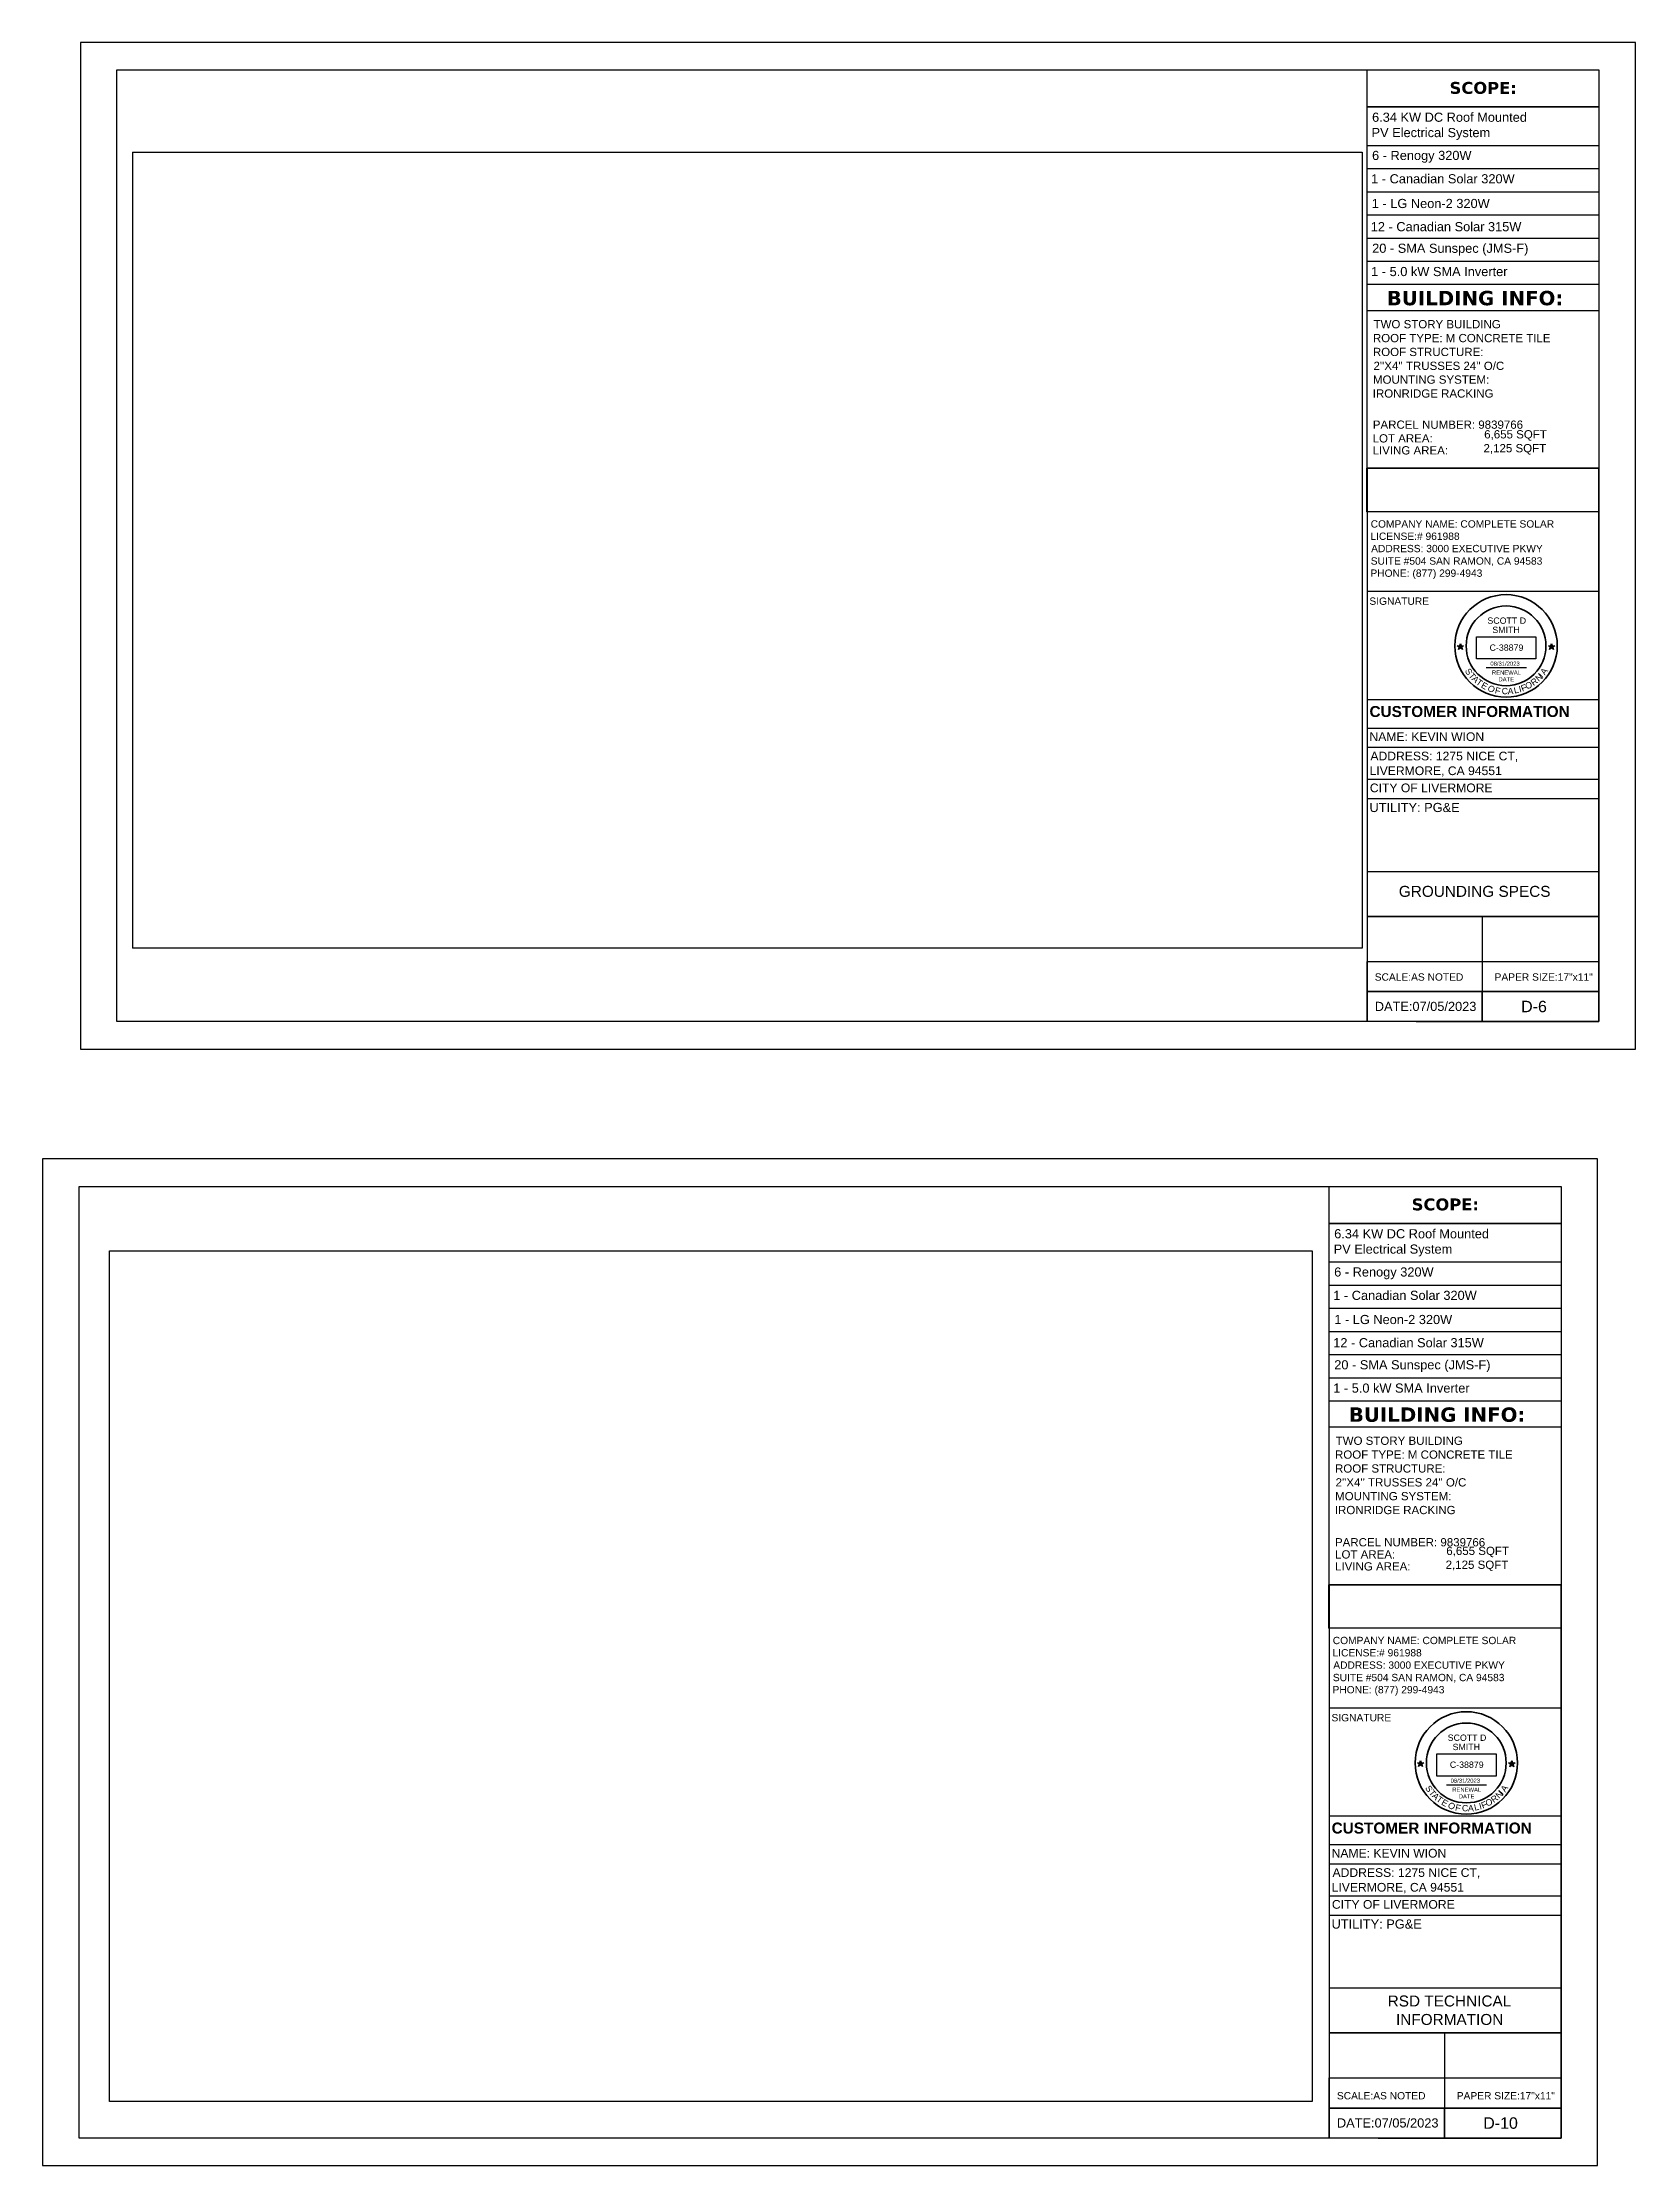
# Model space of a CAD drawing. Header units: millimetres. Extents: x -419 to 20046, y -14642 to 2638.
# Drawn here: x 351 to 2092, y -14642 to -12322 of the extents above; entities that cross this region are included whole.
import ezdxf

# ---------------------------------------------------------------- set-up
doc = ezdxf.new("R2010")
doc.units = ezdxf.units.MM
for name, color, linetype in [('PDF13_0', 7, 'Continuous'), ('PDF13_PDF_Geometry', 7, 'Continuous'), ('PDF13_Text', 7, 'Continuous'), ('PDF17_0', 7, 'Continuous'), ('PDF17_PDF_Geometry', 7, 'Continuous'), ('PDF17_Text', 7, 'Continuous'), ('PDF5_Text', 7, 'Continuous'), ('PDF_Text', 7, 'Continuous')]:
    doc.layers.add(name, color=color, linetype=linetype)
doc.styles.add('PDF Arial', font='arial.ttf')
doc.styles.add('PDF Arial Bold', font='arialbd.ttf')
doc.styles.add('PDF Verdana Bold', font='verdanab.ttf')
doc.styles.get("Standard").update_dxf_attribs({"font": 'arial.ttf'})
picture_1 = doc.add_image_def('image54.png', size_in_pixel=(45, 240))
picture_2 = doc.add_image_def('image55.png', size_in_pixel=(3192, 4933))
picture_3 = doc.add_image_def('image15.png', size_in_pixel=(858, 321))
picture_4 = doc.add_image_def('image63.png', size_in_pixel=(45, 240))
picture_5 = doc.add_image_def('image64.png', size_in_pixel=(3413, 4826))

msp = doc.modelspace()

# ---------------------------------------------------------------- texts
at = {"attachment_point": 1}
for s, width, heights, insert, char_height, line_spacing_factor in [('SCOTT D\\P  SMITH', 46.3475, [0], (1930.294, -12950.006), 6.8956, 0.88), ('RENEWAL\\P    DATE', 31.39541, [17.047], (1935.21, -13007.906), 4.597, 0.96), ('SCOTT D\\P  SMITH', 46.3475, [0], (1886.865, -14170.689), 6.8956, 0.88), ('RENEWAL\\P    DATE', 31.39541, [17.047], (1891.781, -14228.589), 4.597, 0.96)]:
    msp.add_mtext_dynamic_manual_height_columns(s, width=width, gutter_width=4.597, heights=heights, dxfattribs=dict(at, insert=insert, char_height=char_height, line_spacing_factor=line_spacing_factor))
for s, width, insert, char_height in [('C-38879', 41.58956, (1932.635, -12979.499), 6.8956), ('08/31/2023', 38.13279, (1933.492, -12998.171), 4.597), ('C-38879', 41.58956, (1889.205, -14200.182), 6.8956), ('08/31/2023', 38.13279, (1890.062, -14218.854), 4.597)]:
    msp.add_mtext_dynamic_manual_height_columns(s, width=width, gutter_width=4.597, heights=[0], dxfattribs=dict(at, insert=insert, char_height=char_height))
at = {"layer": 'PDF13_Text', "attachment_point": 7}
for s, insert, char_height, style in [('SCOPE:', (1888.929, -12378.043), 12.9996, 'PDF Verdana Bold'), ('6.34 KW DC Roof Mounted', (1804.195, -12408.465), 9.99966, 'PDF Arial'), ('PV Electrical System', (1803.65, -12428.12), 9.99966, 'PDF Arial'), ('6 - Renogy 320W', (1804.195, -12453.095), 9.99966, 'PDF Arial'), ('1 - Canadian Solar 320W', (1803.196, -12475.762), 9.99966, 'PDF Arial'), ('20 - SMA Sunspec (JMS-F)', (1804.286, -12554.54), 9.99966, 'PDF Arial'), ('1 - 5.0 kW SMA Inverter', (1803.196, -12577.109), 9.99966, 'PDF Arial'), ('BUILDING INFO:', (1820.179, -12609.144), 15.74948, 'PDF Verdana Bold'), ('TWO STORY BUILDING', (1805.83, -12634.127), 8.99967, 'PDF Arial'), ('ROOF TYPE: M CONCRETE TILE', (1805.103, -12649.293), 8.99967, 'PDF Arial'), ('ROOF STRUCTURE:', (1805.103, -12664.46), 8.99967, 'PDF Arial'), ('MOUNTING SYSTEM:', (1805.194, -12694.703), 8.99967, 'PDF Arial'), ("2''X4'' TRUSSES 24'' O/C", (1805.739, -12679.627), 8.99967, 'PDF Arial'), ('IRONRIDGE RACKING', (1804.922, -12709.87), 8.99967, 'PDF Arial'), ('6,655 SQFT', (1926.743, -12756.815), 8.9997, 'PDF Arial'), ('2,125 SQFT', (1926.028, -12771.982), 8.9997, 'PDF Arial'), ('COMPANY NAME: COMPLETE SOLAR', (1802.651, -12851.894), 7.99975, 'PDF Arial'), ('ADDRESS: 3000 EXECUTIVE PKWY', (1803.196, -12878.781), 7.99975, 'PDF Arial'), ('LICENSE:# 961988', (1802.379, -12865.335), 7.99975, 'PDF Arial'), ('SUITE #504 SAN RAMON, CA 94583', (1802.742, -12893.754), 7.99975, 'PDF Arial'), ('PHONE: (877) 299-4943', (1802.379, -12907.965), 7.99975, 'PDF Arial'), ('SIGNATURE', (1801.289, -12936.264), 7.9998, 'PDF Arial'), ('CUSTOMER INFORMATION', (1801.38, -13058.946), 11.99963, 'PDF Arial Bold'), ('NAME: KEVIN WION', (1801.38, -13085.142), 9.49966, 'PDF Arial'), ('ADDRESS: 1275 NICE CT,', (1802.379, -13107.929), 9.49966, 'PDF Arial'), ('CITY OF LIVERMORE', (1801.743, -13141.087), 9.49966, 'PDF Arial'), ('LIVERMORE, CA 94551', (1801.471, -13124.004), 9.49966, 'PDF Arial'), ('UTILITY: PG&E', (1801.38, -13162.772), 9.99966, 'PDF Arial'), ('GROUNDING SPECS', (1833.439, -13255.471), 11.99963, 'PDF Arial'), ('DATE:07/05/2023', (1807.192, -13380.138), 9.99966, 'PDF Arial'), ('D-6', (1967.125, -13381.536), 12.4996, 'PDF Arial')]:
    msp.add_mtext(s, dxfattribs=dict(at, insert=insert, char_height=char_height, style=style))
at = {"layer": 'PDF17_Text', "attachment_point": 7}
for s, insert, char_height, style in [('SCOPE:', (1847.51, -13598.155), 12.9996, 'PDF Verdana Bold'), ('6.34 KW DC Roof Mounted', (1762.776, -13628.577), 9.99966, 'PDF Arial'), ('PV Electrical System', (1762.231, -13648.232), 9.99966, 'PDF Arial'), ('6 - Renogy 320W', (1762.776, -13673.207), 9.99966, 'PDF Arial'), ('1 - Canadian Solar 320W', (1761.777, -13695.874), 9.99966, 'PDF Arial'), ('20 - SMA Sunspec (JMS-F)', (1762.867, -13774.652), 9.99966, 'PDF Arial'), ('1 - 5.0 kW SMA Inverter', (1761.777, -13797.221), 9.99966, 'PDF Arial'), ('BUILDING INFO:', (1778.76, -13829.256), 15.74948, 'PDF Verdana Bold'), ('TWO STORY BUILDING', (1764.411, -13854.238), 8.99967, 'PDF Arial'), ('ROOF TYPE: M CONCRETE TILE', (1763.684, -13869.405), 8.99967, 'PDF Arial'), ('ROOF STRUCTURE:', (1763.684, -13884.572), 8.99967, 'PDF Arial'), ("2''X4'' TRUSSES 24'' O/C", (1764.32, -13899.739), 8.99967, 'PDF Arial'), ('MOUNTING SYSTEM:', (1763.775, -13914.814), 8.99967, 'PDF Arial'), ('IRONRIDGE RACKING', (1763.503, -13929.981), 8.99967, 'PDF Arial'), ('6,655 SQFT', (1885.324, -13976.927), 8.9997, 'PDF Arial'), ('2,125 SQFT', (1884.608, -13992.094), 8.9997, 'PDF Arial'), ('COMPANY NAME: COMPLETE SOLAR', (1761.232, -14072.005), 7.99975, 'PDF Arial'), ('LICENSE:# 961988', (1760.96, -14085.446), 7.99975, 'PDF Arial'), ('ADDRESS: 3000 EXECUTIVE PKWY', (1761.777, -14098.893), 7.99975, 'PDF Arial'), ('SUITE #504 SAN RAMON, CA 94583', (1761.323, -14113.866), 7.99975, 'PDF Arial'), ('PHONE: (877) 299-4943', (1760.96, -14128.076), 7.99975, 'PDF Arial'), ('SIGNATURE', (1759.87, -14156.376), 7.9998, 'PDF Arial'), ('CUSTOMER INFORMATION', (1759.961, -14279.058), 11.99963, 'PDF Arial Bold'), ('NAME: KEVIN WION', (1759.961, -14305.254), 9.49966, 'PDF Arial'), ('ADDRESS: 1275 NICE CT,', (1760.96, -14328.041), 9.49966, 'PDF Arial'), ('LIVERMORE, CA 94551', (1760.052, -14344.116), 9.49966, 'PDF Arial'), ('CITY OF LIVERMORE', (1760.324, -14361.198), 9.49966, 'PDF Arial'), ('UTILITY: PG&E', (1759.961, -14382.883), 9.99966, 'PDF Arial'), ('RSD TECHNICAL', (1821.264, -14468.044), 11.99963, 'PDF Arial'), ('INFORMATION', (1830.345, -14488.206), 11.99963, 'PDF Arial'), ('DATE:07/05/2023', (1765.773, -14600.249), 9.99966, 'PDF Arial'), ('D-10', (1925.705, -14601.647), 12.4996, 'PDF Arial')]:
    msp.add_mtext(s, dxfattribs=dict(at, insert=insert, char_height=char_height, style=style))
at = {"layer": 'PDF5_Text', "attachment_point": 7, "style": 'PDF Arial'}
for s, insert, char_height in [('1 - LG Neon-2 320W', (1803.918, -12502.742), 9.99966), ('12 - Canadian Solar 315W', (1802.773, -12528.081), 9.99966), ('PARCEL NUMBER: 9839766', (1805.036, -12743.911), 8.99967), ('LOT AREA:', (1804.819, -12758.898), 8.9997), ('LIVING AREA:', (1804.799, -12771.997), 8.99967), ('1 - LG Neon-2 320W', (1762.901, -13722.298), 9.99966), ('12 - Canadian Solar 315W', (1761.756, -13747.637), 9.99966), ('PARCEL NUMBER: 9839766', (1763.627, -13965.194), 8.99967), ('LIVING AREA:', (1763.782, -13991.553), 8.99967), ('LOT AREA:', (1763.802, -13978.454), 8.9997)]:
    msp.add_mtext(s, dxfattribs=dict(at, insert=insert, char_height=char_height))
at = {"layer": 'PDF_Text', "char_height": 7.99975, "attachment_point": 7, "style": 'PDF Arial'}
for insert in [(1807.099, -13347.003), (1765.747, -14569.494)]:
    msp.add_mtext('SCALE:AS NOTED           PAPER SIZE:17"x11"', dxfattribs=dict(at, insert=insert))

# ---------------------------------------------------------------- blocks, each defined once
blk = doc.blocks.new('star')
h = blk.add_hatch(color=256)
h.dxf.hatch_style = 1
h.paths.add_polyline_path([(116.5, 62.57), (116.86, 62.57), (116.68, 63.12)])
h.paths.add_polyline_path([(116.68, 62.02), (116.97, 62.23), (116.86, 62.57), (116.5, 62.57), (116.39, 62.23)])
h.paths.add_polyline_path([(116.5, 62.57), (115.92, 62.57), (116.39, 62.23)])
h.paths.add_polyline_path([(116.39, 62.23), (116.21, 61.67), (116.68, 62.02)])
h.paths.add_polyline_path([(116.68, 62.02), (117.15, 61.67), (116.97, 62.23)])
h.paths.add_polyline_path([(116.97, 62.23), (117.44, 62.57), (116.86, 62.57)])
for p, q in [((115.92, 62.57), (117.44, 62.57)), ((117.15, 61.67), (115.92, 62.57)), ((116.21, 61.67), (116.68, 63.12)), ((117.44, 62.57), (116.21, 61.67)), ((116.68, 63.12), (117.15, 61.67))]:
    blk.add_line(p, q)
blk = doc.blocks.new('a')
at = {"color": 1, "char_height": 15, "attachment_point": 1}
for s, insert, rotation in [('{\\C256;S}', (169, 149), 301.8504), ('{\\C256;T}', (176.1, 138.5), 308.5602), ('{\\C256;A}', (182.8, 131.2), 313.9392), ('{\\C256;T}', (190.6, 123.2), 324.7462), ('{\\C256;E}', (201.4, 115.5), 330.0103), ('{\\C256;O}', (218.6, 109.1), 319.6464), ('{\\C256;L}', (271.7, 101.5), 12.6875), ('{\\C256;I}', (283.7, 104.3), 13.6115), ('{\\C256;F}', (288.3, 105.4), 21.5682), ('{\\C256;O}', (299, 112.2), 12.6875), ('{\\C256;R}', (311.3, 116.8), 36.4598), ('{\\C256;N}', (322.6, 125.5), 43.0781), ('{\\C256;I}', (344.8, 127.8), 227.4846), ('{\\C256;A}', (335, 138.5), 54.6588), ('{\\C256;A}', (258.4, 100.3), 1.6689)]:
    blk.add_mtext_dynamic_manual_height_columns(s, width=30.733, gutter_width=125, heights=[0], dxfattribs=dict(at, insert=insert, rotation=rotation))
at = {"color": 1, "insert": (244.5, 100.5), "char_height": 15, "attachment_point": 1}
blk.add_mtext_dynamic_manual_height_columns('{\\C256;C}', width=30.733, gutter_width=125, heights=[0], dxfattribs=at)
blk = doc.blocks.new('1')
at = {"color": 1, "xscale": 0.1018808021228187, "yscale": 0.1018808021228187, "zscale": 0.1018808021228187}
blk.add_blockref('a', (510.97, 81.39), dxfattribs=at)
at = {"color": 1, "insert": (534.46, 91.84), "char_height": 1.528, "attachment_point": 1, "rotation": 347.3366}
blk.add_mtext_dynamic_manual_height_columns('{\\C256;F}', width=1.5282, gutter_width=12.74, heights=[0], dxfattribs=at)

# ---------------------------------------------------------------- linework, layer by layer
at = {"lineweight": 30}
for p, q in [((1929.026, -13004.817), (1972.809, -13004.817)), ((1885.597, -14225.5), (1929.379, -14225.5))]:
    msp.add_line(p, q, dxfattribs=at)
at = {"lineweight": 35}
for centre, radius in [((1950.631, -12981.041), 56), ((1950.631, -12981.041), 43.581), ((1907.201, -14201.724), 56), ((1907.201, -14201.724), 43.581)]:
    msp.add_circle(centre, radius, dxfattribs=at)
at = {"layer": 'PDF13_0', "lineweight": 25}
for points in [[(392.323, -12321.647), (392.323, -13421.555), (2092.182, -13421.555), (2092.182, -12321.647)], [(2052.222, -12392.122), (1798.746, -12392.122)], [(2052.222, -12392.122), (2052.222, -12586.112), (1798.746, -12586.112), (1798.746, -12392.122)], [(449.539, -13311.21), (449.539, -12441.709), (1793.297, -12441.709), (1793.297, -13311.21)], [(1798.746, -12834.501), (1798.746, -12786.912), (2052.222, -12786.912), (2052.222, -12834.501)]]:
    msp.add_lwpolyline(points, close=True, dxfattribs=at)
for points in [[(1798.746, -12786.912), (1798.746, -12351.617)], [(1798.746, -12434.081), (2052.222, -12434.081)], [(1798.746, -12459.419), (2052.222, -12459.419)], [(1798.746, -12484.758), (2052.222, -12484.758)], [(1798.746, -12510.096), (2052.222, -12510.096)], [(1798.746, -12535.435), (2052.222, -12535.435)], [(1798.746, -12560.773), (2052.222, -12560.773)], [(1798.746, -12614.447), (2052.222, -12614.447)], [(1798.837, -12921.415), (2052.313, -12921.415)]]:
    msp.add_lwpolyline(points, dxfattribs=at)
at = {"layer": 'PDF13_PDF_Geometry', "lineweight": 25}
for points in [[(2052.222, -12351.617), (2052.222, -13391.585), (432.283, -13391.585), (432.283, -12351.617), (2052.222, -12351.617), (2052.222, -13391.585), (1798.746, -13391.585), (1798.746, -13358.8), (2052.222, -13358.8), (1798.746, -13358.8), (1798.746, -13325.832), (2052.222, -13325.832)], [(2052.222, -12869.467), (2052.222, -13325.832), (2052.222, -13358.8), (2052.222, -13391.585), (2052.222, -12786.912), (1798.746, -12786.912), (1798.746, -13391.585)], [(1798.746, -13039.48), (2052.222, -13039.48)], [(1798.746, -13070.813), (2052.222, -13070.813)], [(1798.746, -13091.883), (2052.222, -13091.883)], [(1798.746, -13126.757), (2052.313, -13126.757)], [(1798.746, -13147.918), (2052.313, -13147.918)], [(1798.746, -13227.475), (2052.313, -13227.475)], [(1802.288, -13276.608), (2052.222, -13276.608), (1798.746, -13276.608), (2052.222, -13276.608), (1924.621, -13276.608), (1924.621, -13325.832), (2052.222, -13325.832), (2052.222, -13276.608)], [(1924.621, -13325.832), (1924.621, -13358.8), (1924.621, -13391.585)]]:
    msp.add_lwpolyline(points, dxfattribs=at)
msp.add_lwpolyline([(2052.222, -13358.8), (2052.222, -13391.585), (1924.621, -13391.585), (1924.621, -13358.8)], close=True, dxfattribs=at)
at = {"layer": 'PDF13_PDF_Geometry', "color": 251, "lineweight": 25, "true_color": 0x525252}
msp.add_lwpolyline([(1852.329, -13391.585), (2052.222, -13391.585)], dxfattribs=at)
at = {"layer": 'PDF17_0', "lineweight": 25}
for points in [[(350.904, -13541.758), (350.904, -14641.667), (2050.763, -14641.667), (2050.763, -13541.758)], [(2010.803, -13612.234), (1757.327, -13612.234)], [(2010.803, -13612.234), (2010.803, -13806.223), (1757.327, -13806.223), (1757.327, -13612.234)], [(424.195, -14571.827), (424.195, -13642.113), (1738.8, -13642.113), (1738.8, -14571.827)], [(1757.327, -14054.613), (1757.327, -14007.024), (2010.803, -14007.024), (2010.803, -14054.613)]]:
    msp.add_lwpolyline(points, close=True, dxfattribs=at)
for points in [[(1757.327, -14007.024), (1757.327, -13571.728)], [(1757.327, -13654.192), (2010.803, -13654.192)], [(1757.327, -13679.531), (2010.803, -13679.531)], [(1757.327, -13704.869), (2010.803, -13704.869)], [(1757.327, -13730.208), (2010.803, -13730.208)], [(1757.327, -13755.546), (2010.803, -13755.546)], [(1757.327, -13780.885), (2010.803, -13780.885)], [(1757.327, -13834.559), (2010.803, -13834.559)], [(1757.418, -14141.527), (2010.894, -14141.527)]]:
    msp.add_lwpolyline(points, dxfattribs=at)
at = {"layer": 'PDF17_PDF_Geometry', "lineweight": 25}
for points in [[(2010.803, -13571.728), (2010.803, -14611.697), (390.864, -14611.697), (390.864, -13571.728), (2010.803, -13571.728), (2010.803, -14611.697), (1757.327, -14611.697), (1757.327, -14578.911), (2010.803, -14578.911), (1757.327, -14578.911), (1757.327, -14545.944), (2010.803, -14545.944)], [(2010.803, -14089.578), (2010.803, -14545.944), (2010.803, -14578.911), (2010.803, -14611.697), (2010.803, -14007.024), (1757.327, -14007.024), (1757.327, -14611.697)], [(1757.327, -14259.592), (2010.803, -14259.592)], [(1757.327, -14290.924), (2010.803, -14290.924)], [(1757.327, -14311.994), (2010.803, -14311.994)], [(1757.327, -14346.869), (2010.894, -14346.869)], [(1757.327, -14368.029), (2010.894, -14368.029)], [(1757.327, -14447.587), (2010.894, -14447.587)], [(1760.869, -14496.72), (2010.803, -14496.72), (1757.327, -14496.72), (2010.803, -14496.72), (1883.202, -14496.72), (1883.202, -14545.944), (2010.803, -14545.944), (2010.803, -14496.72)], [(1883.202, -14545.944), (1883.202, -14578.911), (1883.202, -14611.697)]]:
    msp.add_lwpolyline(points, dxfattribs=at)
msp.add_lwpolyline([(2010.803, -14578.911), (2010.803, -14611.697), (1883.202, -14611.697), (1883.202, -14578.911)], close=True, dxfattribs=at)
at = {"layer": 'PDF17_PDF_Geometry', "color": 251, "lineweight": 25, "true_color": 0x525252}
msp.add_lwpolyline([(1810.91, -14611.697), (2010.803, -14611.697)], dxfattribs=at)

# ---------------------------------------------------------------- block references
at = {"xscale": 4.597039828451667, "yscale": 4.597039828451667, "zscale": 4.597039828451667, "rotation": 287.9700872862333}
for p in [(1462.715, -12560.295), (1562.416, -12560.317), (1419.286, -13780.978), (1518.987, -13781)]:
    msp.add_blockref('star', p, dxfattribs=at)
at = {"color": 1, "xscale": 4.51217474996896, "yscale": 4.51217474996896, "zscale": 4.51217474996896}
for p in [(-472.107, -13440.414), (-515.536, -14661.097)]:
    msp.add_blockref('1', p, dxfattribs=at)

msp.set_redraw_order([(e.dxf.handle, doc.entitydb.next_handle()) for e in msp.query("TEXT MTEXT ATTDEF DIMENSION ARC_DIMENSION")])  # texts and dimensions are drawn at this point

# ---------------------------------------------------------------- pictures from other files: only their frames are drawn
at = {"color": 7, "true_color": 0xffffff}
image = msp.add_image(picture_3, insert=(1918.507, -12995.342), size_in_units=(64.617, 24.175), dxfattribs=dict(at, brightness=7, contrast=73))
image.dxf.flags = 15
image = msp.add_image(picture_3, insert=(1875.078, -14216.025), size_in_units=(64.617, 24.175), dxfattribs=dict(at, brightness=7, contrast=73))
image.dxf.flags = 15
at = {"layer": 'PDF13_0', "color": 7, "lineweight": 0}
image = msp.add_image(picture_2, insert=(1793.297, -13311.21), size_in_units=(869.565, 1343.89), rotation=90, dxfattribs=at)
image.dxf.flags = 15
image = msp.add_image(picture_1, insert=(2052.222, -12834.501), size_in_units=(47.544, 254.293), rotation=90, dxfattribs=at)
image.dxf.flags = 15
at = {"layer": 'PDF17_0', "color": 7, "lineweight": 0}
image = msp.add_image(picture_5, insert=(1738.8, -14571.827), size_in_units=(929.767, 1314.749), rotation=90, dxfattribs=at)
image.dxf.flags = 15
image = msp.add_image(picture_4, insert=(2010.803, -14054.613), size_in_units=(47.544, 254.293), rotation=90, dxfattribs=at)
image.dxf.flags = 15

doc.saveas('drawing.dxf')
